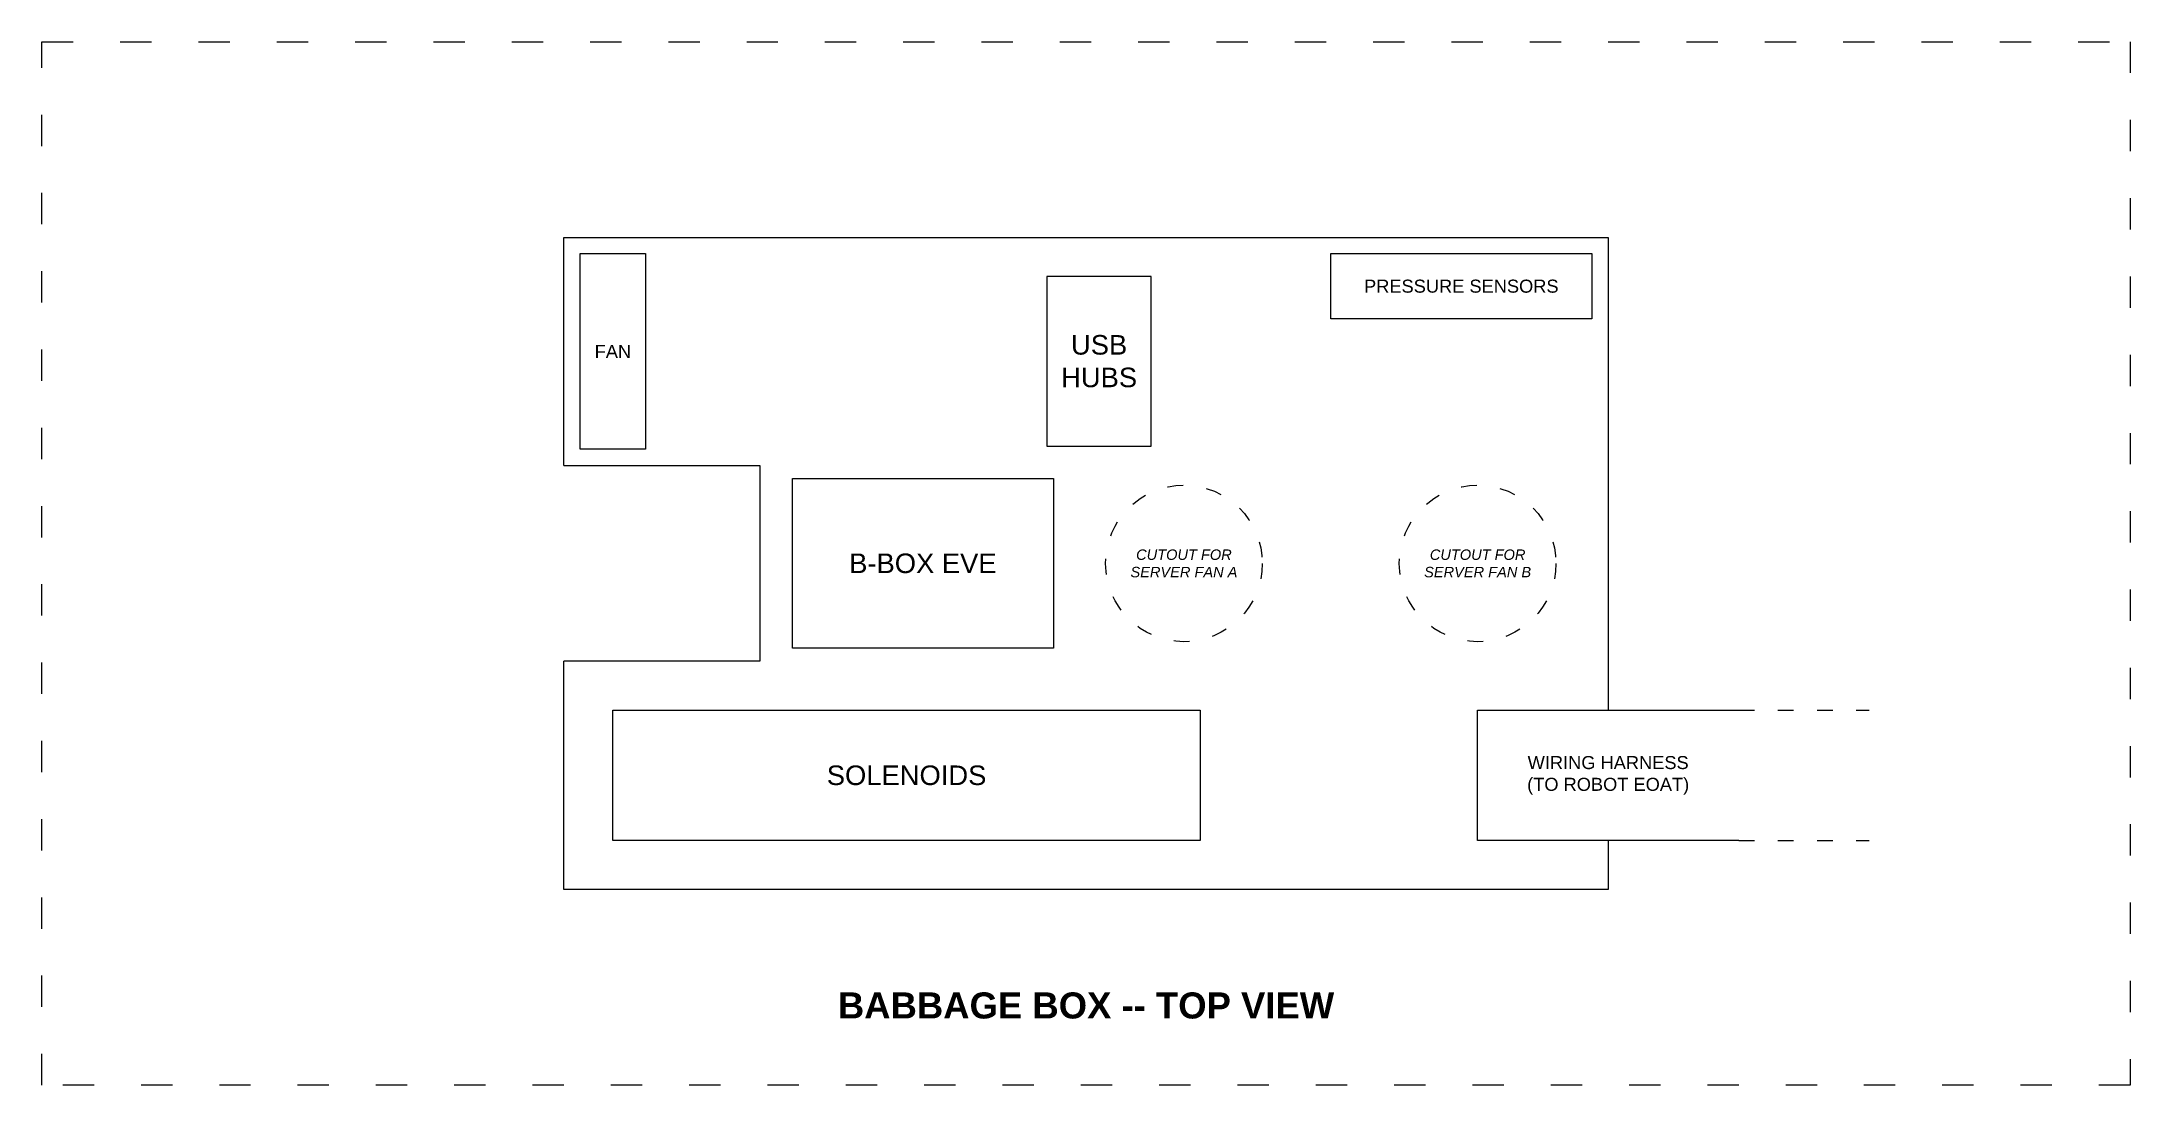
# Model space of a CAD drawing. Header units: inches. Extents: x -10 to 146, y 20 to 28.
# Drawn here: x 10.14 to 26.14, y 19.62 to 27.62 of the extents above; entities that cross this region are included whole.
import ezdxf

# ---------------------------------------------------------------- set-up
doc = ezdxf.new("R2010")
doc.units = ezdxf.units.IN
doc.header["$MEASUREMENT"] = 0
doc.linetypes.add('ACAD_ISO03W100', pattern=[30, 12, -18])
doc.styles.get("Standard").update_dxf_attribs({"font": 'arial.ttf'})

msp = doc.modelspace()

# ---------------------------------------------------------------- texts
at = {"color": 3, "attachment_point": 5}
for s, width, insert, char_height in [('{\\C256;PRESSURE SENSORS}', 2.89848, (21.02, 25.746), 0.1), ('{\\C256;FAN}', 2.89848, (14.52, 25.246), 0.1), ('{\\C256;USB HUBS}', 0.67853, (18.245, 25.171), 0.15), ('{\\C256;B-BOX EVE}', 2.08332, (16.895, 23.621), 0.15), ('{\\fArial|b0|i1|c0|p34;\\C256;CUTOUT FOR SERVER FAN A}', 1.04965, (18.895, 23.621), 0.08), ('{\\fArial|b0|i1|c0|p34;\\C256;CUTOUT FOR SERVER FAN B}', 1.04965, (21.145, 23.621), 0.08), ('{\\C256;WIRING HARNESS (TO ROBOT EOAT)}', 1.39573, (22.145, 21.996), 0.1), ('{\\C256;SOLENOIDS}', 2.08332, (16.77, 21.996), 0.15), ('{\\fArial|b1|i0|c0|p34;\\C256;BABBAGE BOX -- TOP VIEW}', 3.93339, (18.145, 20.231), 0.2)]:
    msp.add_mtext_dynamic_manual_height_columns(s, width=width, gutter_width=1, heights=[0], dxfattribs=dict(at, insert=insert, char_height=char_height))

# ---------------------------------------------------------------- linework, layer by layer
for p, q in [((14.145, 24.371), (15.645, 24.371)), ((15.645, 24.371), (15.645, 22.871)), ((15.645, 22.871), (14.145, 22.871))]:
    msp.add_line(p, q)
at = {"linetype": 'ACAD_ISO03W100', "ltscale": 0.01}
for p, q in [((23.145, 22.496), (24.145, 22.496)), ((23.145, 21.496), (24.145, 21.496))]:
    msp.add_line(p, q, dxfattribs=at)
at = {"linetype": 'ACAD_ISO03W100', "ltscale": 0.02}
msp.add_lwpolyline([(10.145, 27.621), (26.145, 27.621), (26.145, 19.621), (10.145, 19.621)], close=True, dxfattribs=at)
for points in [[(14.145, 24.371), (14.145, 26.121), (22.145, 26.121), (22.145, 22.496)], [(22.145, 21.496), (22.145, 21.121), (14.145, 21.121), (14.145, 22.871)], [(23.145, 21.496), (21.145, 21.496), (21.145, 22.496), (23.145, 22.496)]]:
    msp.add_lwpolyline(points)
for points in [[(14.27, 25.996), (14.77, 25.996), (14.77, 24.496), (14.27, 24.496)], [(20.02, 25.996), (22.02, 25.996), (22.02, 25.496), (20.02, 25.496)], [(17.845, 24.521), (18.645, 24.521), (18.645, 25.821), (17.845, 25.821)], [(15.895, 24.271), (17.895, 24.271), (17.895, 22.971), (15.895, 22.971)], [(14.52, 22.496), (19.02, 22.496), (19.02, 21.496), (14.52, 21.496)]]:
    msp.add_lwpolyline(points, close=True)
at = {"linetype": 'ACAD_ISO03W100', "ltscale": 0.01}
for centre in [(18.895, 23.621), (21.145, 23.621)]:
    msp.add_circle(centre, 0.6, dxfattribs=at)

msp.set_redraw_order([(e.dxf.handle, doc.entitydb.next_handle()) for e in msp.query("TEXT MTEXT ATTDEF DIMENSION ARC_DIMENSION")])  # texts and dimensions are drawn at this point

doc.saveas('drawing.dxf')
